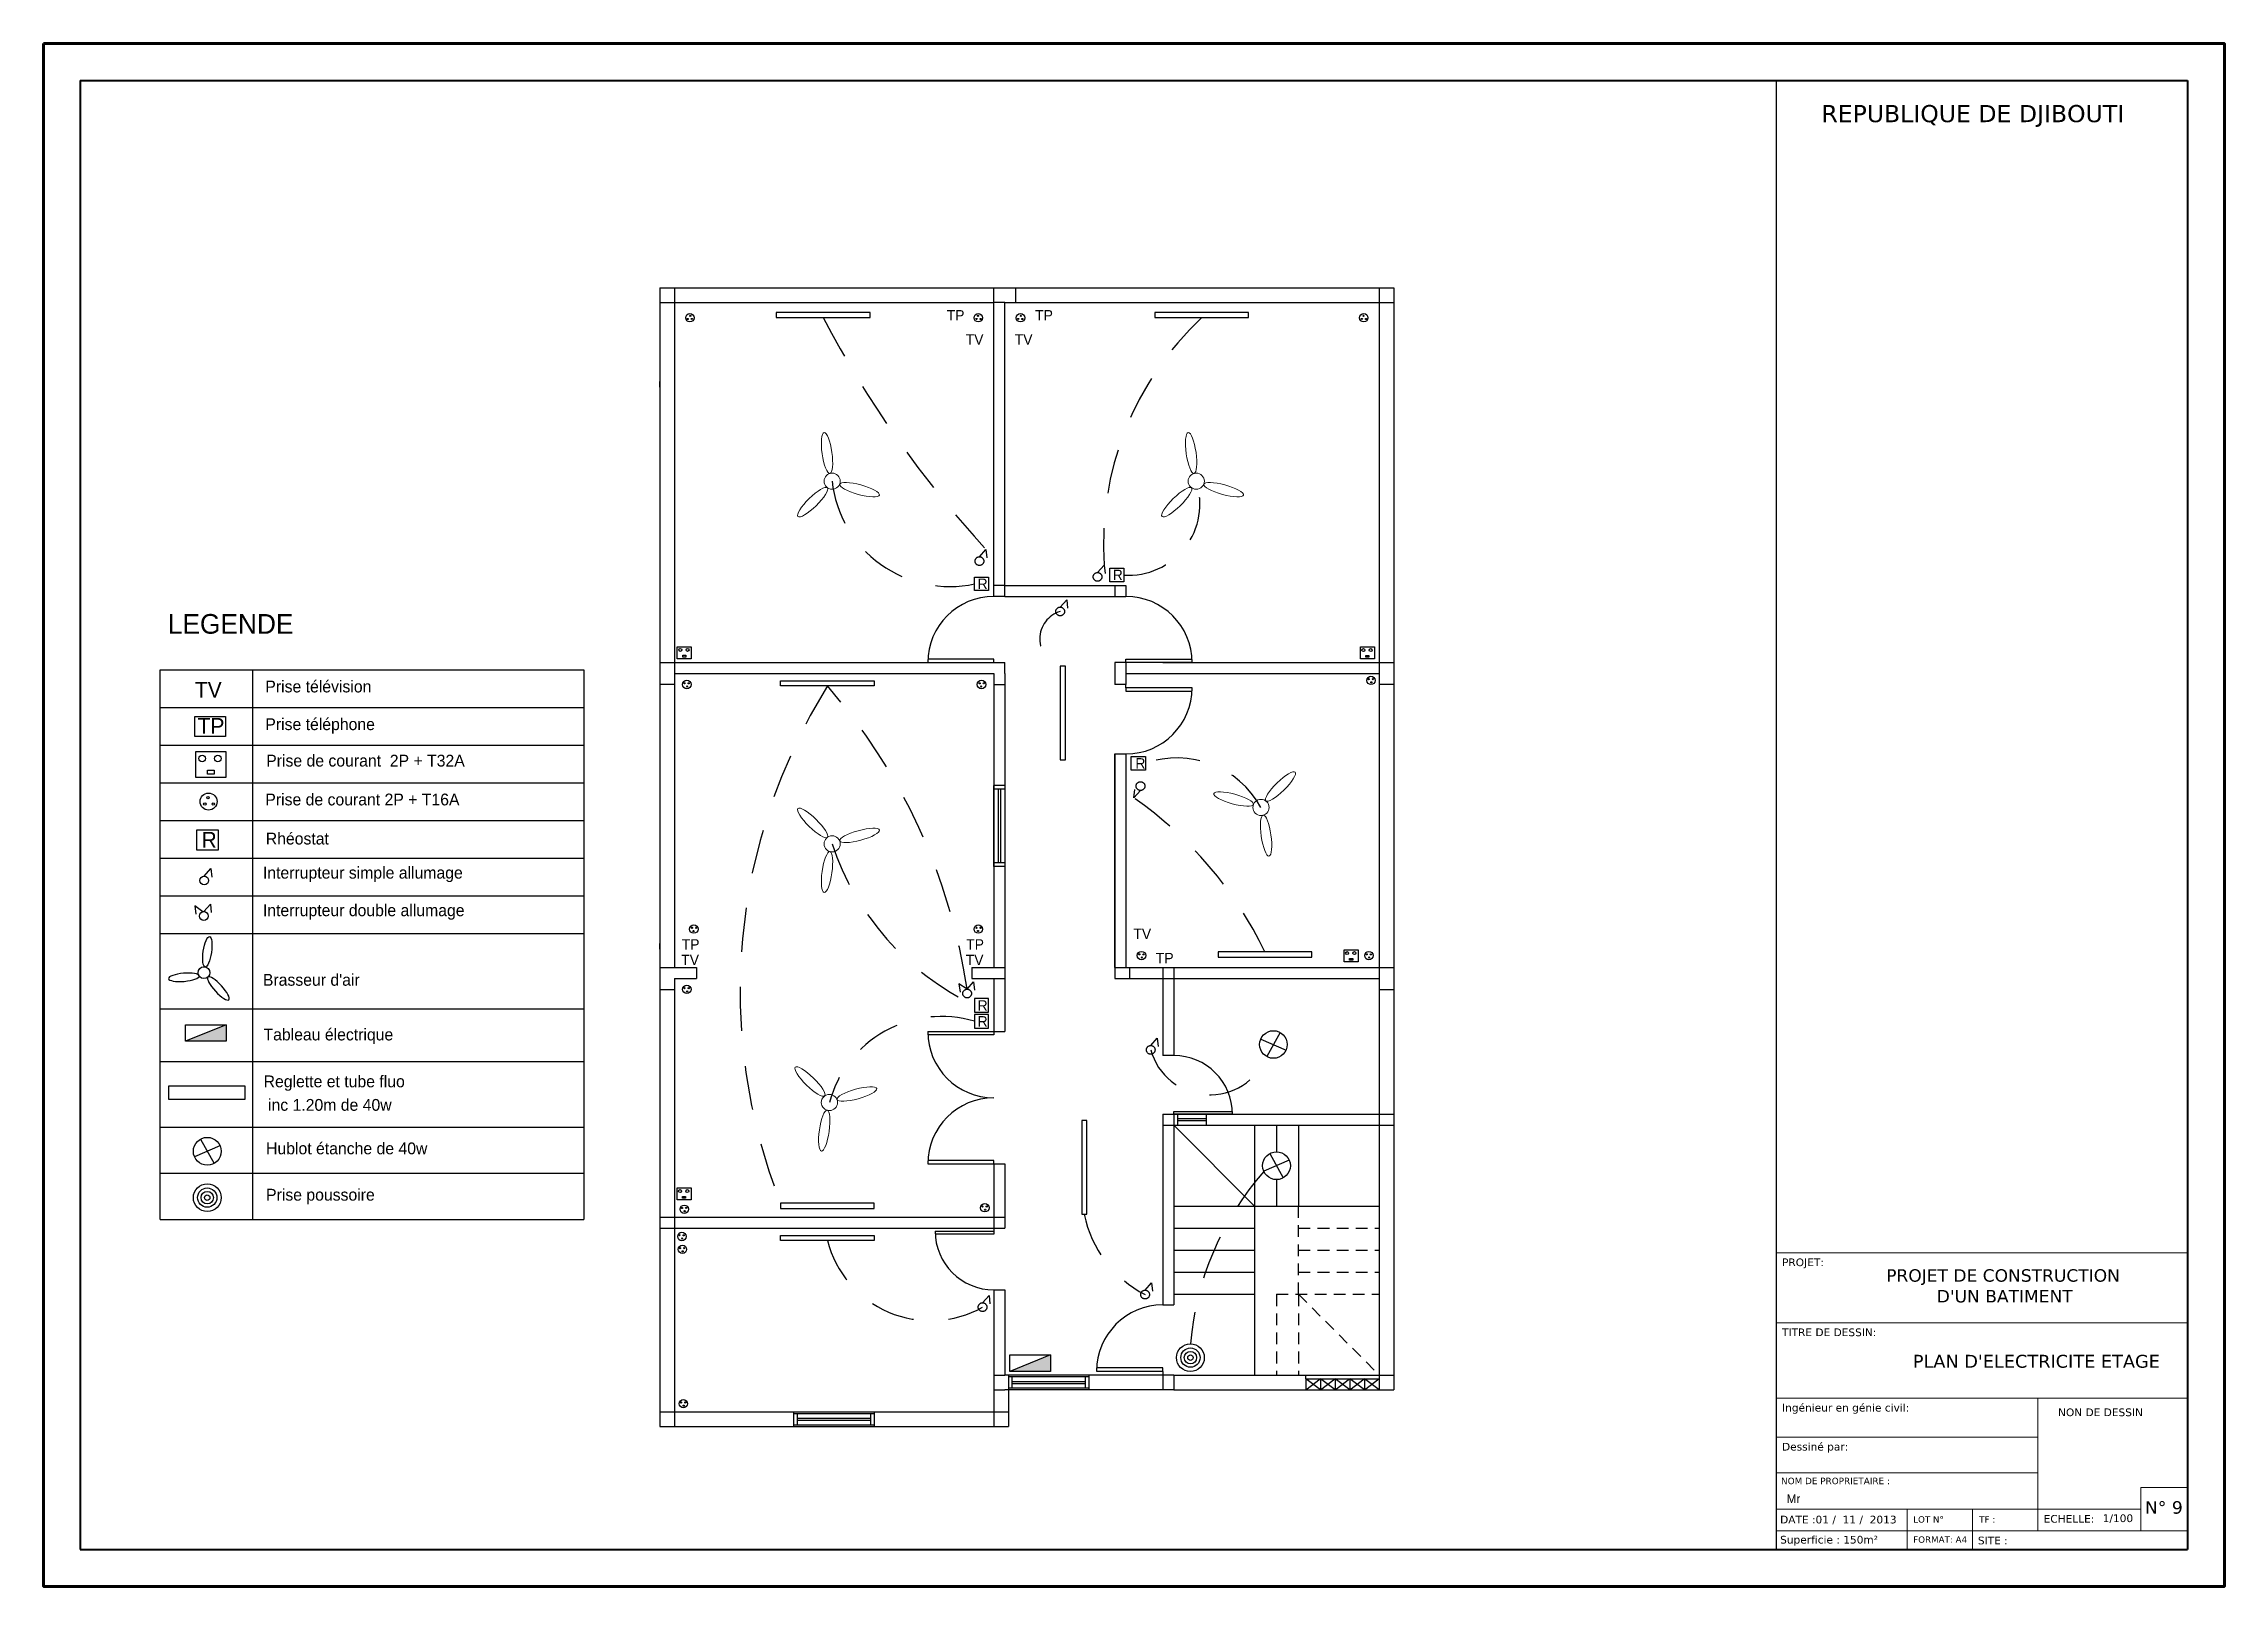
# Model space of a CAD drawing. Extents: x -110 to 3211, y -163 to 893.
# Drawn here: x 2053.83 to 2083.53, y 0.45 to 21.45 of the extents above; entities that cross this region are included whole.
import ezdxf

# ---------------------------------------------------------------- set-up
doc = ezdxf.new("R2010")
doc.units = 0
doc.header["$LTSCALE"] = 0.8
doc.header["$MEASUREMENT"] = 0
for name, pattern in [('ACAD_ISO03W100', [30, 12, -18]), ('DASHED', [0.75, 0.5, -0.25]), ('JIS_02_0.7', [1.35, 0.75, -0.6])]:
    doc.linetypes.add(name, pattern=pattern)
doc.layers.get('0').update_dxf_attribs({"color": 5, "linetype": 'CONTINUOUS'})
for name, color, linetype in [('COMBLDG', 7, 'CONTINUOUS'), ('DRAIN', 2, 'CONTINUOUS'), ('STR', 5, 'CONTINUOUS'), ('WALL', 6, 'CONTINUOUS'), ('WIN-PLN', 5, 'CONTINUOUS'), ('électricité', 1, 'CONTINUOUS')]:
    doc.layers.add(name, color=color, linetype=linetype)

msp = doc.modelspace()

# ---------------------------------------------------------------- texts
at = {"layer": 'COMBLDG', "color": 7, "lineweight": 9, "attachment_point": 1}
for s, insert, char_height, width in [('\\pi1.6214;{\\fVerdana|b0|i0|c0|p34;REPUBLIQUE DE DJIBOUTI}', (2076.421, 20.618, -0.623), 0.23381, 7.52173), ('{\\fVerdana|b0|i0|c0|p34;\\C55;PROJET:}', (2077.507, 4.917, -0.147), 0.10489, 11.75043), ("\\pi1.5704;{\\fVerdana|b0|i0|c0|p34;PROJET DE CONSTRUCTION \\P\\pi2.259;D'UN BATIMENT }", (2077.355, 4.77, 0.603), 0.16932, 6.38547), ('{\\fVerdana|b0|i0|c0|p34;\\C55;TITRE DE DESSIN:}', (2077.507, 3.964, -0.147), 0.10489, 11.75043), ("{\\fVerdana|b0|i0|c0|p34;PLAN D'ELECTRICITE ETAGE}", (2079.288, 3.605, -0.663), 0.17573, 5.65342), ('{\\fVerdana|b0|i0|c0|p34;\\C55;Ingénieur en génie civil:}', (2077.507, 2.938, -0.147), 0.10489, 11.75043), ('{\\fVerdana|b0|i0|c0|p34;NON DE DESSIN}', (2081.266, 2.875, -0.478), 0.10489, 11.75043), ('{\\fVerdana|b0|i0|c0|p34;\\C55;Dessiné par:}', (2077.507, 2.407, -0.323), 0.10489, 11.75043), ('{\\fVerdana|b0|i0|c0|p34;\\C55;NOM DE PROPRIETAIRE :}', (2077.494, 1.932, -0.094), 0.08772, 9.82617), ('{\\fArial|b0|i0|c0|p34; \\fColonna MT|b0|i0|c0|p82; \\H1.143x;Mr }', (2077.49, 1.706, -0.176), 0.10489, 11.75043), ('{\\fVerdana|b0|i0|c0|p34;N° 9}', (2082.45, 1.613, -0.12), 0.1704, 19.08879), ('{\\fVerdana|b0|i0|c0|p34;DATE :01 /  11 /  2013}', (2077.481, 1.415, -0.323), 0.10489, 11.75043), ('{\\fVerdana|b0|i0|c0|p34;LOT N° }', (2079.293, 1.408, -0.228), 0.08651, 9.69138), ('{\\fVerdana|b0|i0|c0|p34;TF : }', (2080.192, 1.408, -0.267), 0.08651, 9.69138), ('{\\fVerdana|b0|i0|c0|p34;ECHELLE:}', (2081.07, 1.425, -0.668), 0.10489, 11.75043), ('{\\fVerdana|b0|i0|c0|p34;1/100}', (2081.874, 1.433, -0.565), 0.10489, 11.75043), ('{\\fVerdana|b0|i0|c0|p34;Superficie : 150m²}', (2077.481, 1.141, -0.32), 0.10489, 11.75043), ('{\\fVerdana|b0|i0|c0|p34;FORMAT: A4}', (2079.293, 1.133, -0.264), 0.08651, 9.69138), ('{\\fVerdana|b0|i0|c0|p34;SITE : }', (2080.174, 1.13, -0.323), 0.10489, 11.75043)]:
    msp.add_mtext(s, dxfattribs=dict(at, insert=insert, char_height=char_height, width=width))
at = {"layer": 'électricité'}
for s, p in [('TP', (2066.13, 17.685)), ('TP', (2067.335, 17.685)), ('TV', (2066.389, 17.355)), ('TV', (2067.057, 17.355)), ('TV', (2068.673, 9.265)), ('TP', (2068.979, 8.935))]:
    msp.add_text(s, height=0.1418, dxfattribs=at).set_placement(p)
at = {"layer": 'électricité', "linetype": 'JIS_02_0.7'}
for p in [(2068.392, 14.15), (2066.551, 14.029), (2068.7, 11.585)]:
    msp.add_text('R', height=0.142, dxfattribs=at).set_placement(p)
at = {"layer": 'électricité', "color": 7, "linetype": 'ACAD_ISO03W100', "lineweight": 13}
for s, height, p in [('LEGENDE', 0.2677, (2055.523, 13.421)), ('Prise télévision', 0.16061, (2056.851, 12.622)), ('Prise téléphone', 0.16061, (2056.851, 12.109)), ('Prise de courant  2P + T32A', 0.16061, (2056.863, 11.613)), ('Prise de courant 2P + T16A', 0.16061, (2056.851, 11.084)), ('Rhéostat', 0.1606, (2056.857, 10.552)), ('Interrupteur simple allumage', 0.16061, (2056.818, 10.088)), ('Interrupteur double allumage', 0.16061, (2056.818, 9.576)), ("Brasseur d'air", 0.16061, (2056.818, 8.629)), ('Tableau électrique', 0.16061, (2056.826, 7.885)), ('Reglette et tube fluo ', 0.16061, (2056.828, 7.247)), (' inc 1.20m de 40w', 0.16061, (2056.828, 6.927)), ('Hublot étanche de 40w', 0.16061, (2056.861, 6.335)), ('Prise poussoire', 0.16061, (2056.861, 5.704))]:
    msp.add_text(s, height=height, dxfattribs=at).set_placement(p)
at = {"layer": 'électricité', "lineweight": 25}
for s, height, p in [('TV', 0.2141, (2055.891, 12.551)), ('TP', 0.2141, (2055.928, 12.059)), ('R', 0.214, (2055.982, 10.509))]:
    msp.add_text(s, height=height, dxfattribs=at).set_placement(p)
at = {"layer": 'électricité'}
for s, p in [('TP', (2062.522, 9.121)), ('TP', (2066.396, 9.121)), ('TV', (2062.515, 8.91)), ('TV', (2066.389, 8.91))]:
    msp.add_text(s, height=0.1418, rotation=360, dxfattribs=at).set_placement(p)
at = {"layer": 'électricité', "linetype": 'JIS_02_0.7'}
for p in [(2066.551, 8.289), (2066.551, 8.073)]:
    msp.add_text('R', height=0.142, rotation=360, dxfattribs=at).set_placement(p)

# ---------------------------------------------------------------- blocks, each defined once
blk = doc.blocks.new('1')
at = {"layer": 'électricité', "color": 0, "lineweight": 20}
blk.add_circle((2024.457, 735.512), 0.112, dxfattribs=at)
for centre, major_axis in [((2024.528, 735.902), (-0.04, -0.283)), ((2024.077, 735.395), (-0.275, -0.075)), ((2024.727, 735.222), (-0.204, 0.199))]:
    blk.add_ellipse(centre, major_axis=major_axis, ratio=0.239111, dxfattribs=at)

# ---------------------------------------------------------------- hatches: boundary and pattern name
at = {"layer": 'électricité', "lineweight": 25}
for points in [[(2056.319, 7.875), (2056.319, 8.099), (2055.764, 7.875)], [(2067.546, 3.38), (2067.546, 3.604), (2066.99, 3.38)]]:
    msp.add_hatch(color=256, dxfattribs=at).paths.add_polyline_path(points)

# ---------------------------------------------------------------- linework, layer by layer
at = {"color": 5, "lineweight": 40}
for p, q in [((2054.331, 20.953), (2054.331, 0.953)), ((2054.331, 20.953), (2083.031, 20.953)), ((2083.031, 20.953), (2083.031, 0.953)), ((2054.331, 0.953), (2083.031, 0.953))]:
    msp.add_line(p, q, dxfattribs=at)
at = {"color": 5, "lineweight": 100}
msp.add_lwpolyline([(2053.831, 21.453), (2083.531, 21.453), (2083.531, 0.453), (2053.831, 0.453)], close=True, dxfattribs=at)
at = {"layer": 'COMBLDG', "color": 7, "lineweight": 30}
msp.add_line((2077.432, 0.953), (2077.432, 20.953), dxfattribs=at)
at = {"layer": 'COMBLDG', "color": 7, "lineweight": 9}
for p, q in [((2077.432, 4.995, 0.176), (2083.031, 4.995, -0.565)), ((2077.432, 4.042, 0.176), (2083.031, 4.042, -0.565)), ((2077.432, 3.016, 0.176), (2083.031, 3.016, -0.565)), ((2080.989, 3.016, -0.295), (2080.989, 1.208, -0.532)), ((2077.432, 2.485, 0), (2080.989, 2.485, -0.47)), ((2077.432, 1.997, 0.176), (2080.989, 1.997, -0.295)), ((2082.392, 1.797, -1.065), (2083.031, 1.797, -1.13)), ((2082.392, 1.797, 0), (2082.392, 1.208, 0)), ((2077.432, 1.502), (2082.392, 1.502, -0.5)), ((2079.211, 1.502, 0.039), (2079.211, 0.953, -0.033)), ((2080.1, 0.953, 0), (2080.1, 1.502, 0)), ((2077.432, 1.208, 0), (2083.031, 1.208))]:
    msp.add_line(p, q, dxfattribs=at)
at = {"layer": 'DRAIN', "color": 7, "ltscale": 0.8}
for p, q in [((2071.022, 3.279), (2071.022, 3.329)), ((2071.022, 3.129), (2071.217, 3.279)), ((2071.222, 3.129), (2071.022, 3.279)), ((2071.022, 3.279), (2072.022, 3.279)), ((2071.222, 3.129), (2071.417, 3.279)), ((2071.422, 3.129), (2071.222, 3.279)), ((2071.422, 3.129), (2071.617, 3.279)), ((2071.622, 3.129), (2071.422, 3.279)), ((2071.622, 3.129), (2071.817, 3.279)), ((2071.822, 3.129), (2071.622, 3.279))]:
    msp.add_line(p, q, dxfattribs=at)
at = {"layer": 'STR', "color": 252}
for p, q in [((2069.222, 6.729), (2070.322, 5.629)), ((2070.322, 6.729), (2070.322, 4.429)), ((2070.622, 6.729), (2070.622, 6.368)), ((2070.922, 6.729), (2070.922, 5.629)), ((2070.622, 5.99), (2070.622, 5.629)), ((2069.222, 5.629), (2070.322, 5.629)), ((2070.322, 5.629), (2072.022, 5.629)), ((2069.222, 5.329), (2070.322, 5.329)), ((2069.222, 5.029), (2070.322, 5.029)), ((2069.222, 4.729), (2070.322, 4.729)), ((2069.222, 4.429), (2070.322, 4.429)), ((2070.322, 4.429), (2070.322, 3.329))]:
    msp.add_line(p, q, dxfattribs=at)
at = {"layer": 'STR', "color": 252, "linetype": 'DASHED', "ltscale": 0.4}
for p, q in [((2070.922, 4.429), (2070.922, 5.629)), ((2070.922, 5.329), (2072.022, 5.329)), ((2070.922, 5.029), (2072.022, 5.029)), ((2070.922, 4.729), (2072.022, 4.729)), ((2070.622, 4.429), (2072.022, 4.429)), ((2070.622, 4.429), (2070.622, 3.329)), ((2070.922, 4.429), (2070.922, 3.329)), ((2070.922, 4.429), (2072.022, 3.329))]:
    msp.add_line(p, q, dxfattribs=at)
at = {"layer": 'WALL', "color": 7}
for p, q in [((2062.222, 18.129), (2062.222, 2.629)), ((2062.222, 18.129), (2072.222, 18.129)), ((2062.222, 18.129), (2062.222, 4.304)), ((2062.422, 18.129), (2062.422, 8.879)), ((2066.773, 17.929), (2066.773, 18.129)), ((2067.073, 17.929), (2067.073, 18.129)), ((2072.022, 18.129), (2072.022, 7.779)), ((2072.222, 18.129), (2072.222, 7.779)), ((2062.222, 17.929), (2066.773, 17.929)), ((2066.773, 14.229), (2066.773, 17.929)), ((2066.923, 17.929), (2066.773, 17.929)), ((2066.923, 16.929), (2066.923, 17.929)), ((2066.923, 17.929), (2072.222, 17.929)), ((2062.222, 16.929), (2062.222, 16.854)), ((2062.222, 16.929), (2062.222, 16.854)), ((2062.222, 16.779), (2062.222, 16.854)), ((2062.222, 16.779), (2062.222, 16.854)), ((2066.923, 14.229), (2066.923, 16.928)), ((2066.773, 13.929), (2066.773, 14.229)), ((2066.923, 14.079), (2066.773, 14.079)), ((2066.923, 13.929), (2066.923, 14.229)), ((2066.923, 14.079), (2068.572, 14.079)), ((2068.422, 14.079), (2068.422, 13.929)), ((2068.572, 14.079), (2068.572, 13.929)), ((2066.923, 13.929), (2066.773, 13.929)), ((2066.923, 13.929), (2068.572, 13.929)), ((2066.773, 13.074), (2065.875, 13.074)), ((2066.773, 13.029), (2066.773, 13.074)), ((2068.572, 13.029), (2068.572, 13.074)), ((2068.572, 13.074), (2069.471, 13.074)), ((2062.222, 13.029), (2066.773, 13.029)), ((2062.422, 12.879), (2066.773, 12.879)), ((2065.873, 13.029), (2066.773, 13.029)), ((2066.773, 13.029), (2066.923, 13.029)), ((2066.773, 12.879), (2066.773, 12.729)), ((2066.773, 12.879), (2066.773, 12.729)), ((2066.923, 12.879), (2066.923, 13.029)), ((2066.923, 12.879), (2066.923, 12.729)), ((2069.072, 13.029), (2068.422, 13.029)), ((2068.422, 13.029), (2068.422, 12.729)), ((2069.472, 13.029), (2068.572, 13.029)), ((2068.572, 13.029), (2068.572, 12.729)), ((2068.572, 12.879), (2072.022, 12.879)), ((2069.072, 13.029), (2072.222, 13.029)), ((2062.422, 12.729), (2062.222, 12.729)), ((2066.773, 12.729), (2066.923, 12.729)), ((2066.773, 12.729), (2066.773, 8.879)), ((2066.923, 12.729), (2066.923, 8.729)), ((2068.572, 12.729), (2068.422, 12.729)), ((2068.572, 12.684), (2068.572, 12.729)), ((2068.572, 12.684), (2068.572, 12.639)), ((2069.472, 12.684), (2068.572, 12.684)), ((2068.572, 12.639), (2069.471, 12.639)), ((2072.222, 12.729), (2072.022, 12.729)), ((2068.422, 11.784), (2068.422, 8.879)), ((2068.422, 8.879), (2068.422, 11.784)), ((2068.422, 11.784), (2068.572, 11.784)), ((2068.572, 11.784), (2068.572, 8.879)), ((2068.572, 11.784), (2068.572, 8.879)), ((2066.773, 10.254), (2066.773, 11.354)), ((2066.833, 11.304), (2066.833, 10.304)), ((2066.863, 11.304), (2066.863, 10.304)), ((2066.923, 11.354), (2066.923, 10.254)), ((2066.923, 10.304), (2066.773, 10.304)), ((2066.923, 10.254), (2066.773, 10.254)), ((2062.222, 8.879), (2062.722, 8.879)), ((2062.422, 8.729), (2062.422, 2.629)), ((2062.422, 8.729), (2062.722, 8.729)), ((2062.722, 8.879), (2062.722, 8.729)), ((2066.473, 8.879), (2066.923, 8.879)), ((2066.473, 8.879), (2066.473, 8.729)), ((2066.473, 8.729), (2066.923, 8.729)), ((2066.773, 8.729), (2066.773, 8.004)), ((2066.923, 8.729), (2066.923, 8.004)), ((2068.422, 8.879), (2068.422, 8.729)), ((2068.422, 8.879), (2072.222, 8.879)), ((2068.422, 8.729), (2072.022, 8.729)), ((2068.622, 8.879), (2068.622, 8.729)), ((2069.072, 8.879), (2069.072, 7.679)), ((2069.222, 8.879), (2069.222, 7.679)), ((2062.222, 8.579), (2062.422, 8.579)), ((2072.022, 8.579), (2072.222, 8.579)), ((2065.873, 8.004), (2066.773, 8.004)), ((2066.773, 7.959), (2065.875, 7.959)), ((2066.773, 8.004), (2066.773, 7.959)), ((2066.773, 8.004), (2066.923, 8.004)), ((2072.022, 7.779), (2072.022, 3.279)), ((2072.222, 7.779), (2072.222, 3.129)), ((2069.222, 7.679), (2069.072, 7.679)), ((2069.072, 6.879), (2072.222, 6.879)), ((2069.072, 6.879), (2069.072, 4.284)), ((2069.222, 6.879), (2069.222, 6.919)), ((2069.222, 6.919), (2070.021, 6.919)), ((2069.222, 6.879), (2069.222, 4.284)), ((2070.022, 6.879), (2069.222, 6.879)), ((2069.272, 6.879), (2069.272, 6.729)), ((2069.664, 6.879), (2069.664, 6.729)), ((2069.072, 6.729), (2072.222, 6.729)), ((2069.664, 6.819), (2069.272, 6.819)), ((2069.664, 6.789), (2069.272, 6.789)), ((2066.773, 6.249), (2065.875, 6.249)), ((2066.773, 6.204), (2066.773, 6.249)), ((2065.873, 6.204), (2066.773, 6.204)), ((2066.773, 6.204), (2066.773, 5.479)), ((2066.773, 6.204), (2066.923, 6.204)), ((2066.923, 6.204), (2066.923, 5.479)), ((2062.222, 5.479), (2066.923, 5.479)), ((2066.773, 5.479), (2066.773, 5.249)), ((2066.923, 5.479), (2066.923, 5.329)), ((2062.222, 5.329), (2066.923, 5.329)), ((2065.973, 5.289), (2066.773, 5.289)), ((2066.773, 5.249), (2065.974, 5.249)), ((2066.773, 5.289), (2066.773, 5.249)), ((2066.773, 4.489), (2066.773, 2.629)), ((2066.773, 4.489), (2066.923, 4.489)), ((2066.923, 4.489), (2066.923, 3.329)), ((2069.072, 4.284), (2069.222, 4.284)), ((2066.773, 3.329), (2066.923, 3.329)), ((2069.072, 3.329), (2066.923, 3.329)), ((2066.973, 3.329), (2066.973, 2.629)), ((2068.073, 3.304), (2066.973, 3.304)), ((2067.023, 3.154), (2067.023, 3.304)), ((2068.023, 3.154), (2068.023, 3.304)), ((2068.073, 3.129), (2068.073, 3.329)), ((2068.172, 3.384), (2069.072, 3.384)), ((2069.072, 3.429), (2068.173, 3.429)), ((2069.072, 3.384), (2069.072, 3.429)), ((2069.072, 3.379), (2069.072, 3.329)), ((2069.072, 3.329), (2069.072, 3.129)), ((2069.222, 3.329), (2069.072, 3.329)), ((2069.222, 3.329), (2072.222, 3.329)), ((2069.222, 3.329), (2069.222, 3.129)), ((2071.022, 3.279), (2071.022, 3.129)), ((2071.222, 3.279), (2071.222, 3.129)), ((2071.422, 3.279), (2071.422, 3.129)), ((2071.622, 3.279), (2071.622, 3.129)), ((2071.822, 3.279), (2071.822, 3.129)), ((2071.822, 3.129), (2072.017, 3.279)), ((2072.022, 3.129), (2071.822, 3.279)), ((2072.022, 3.279), (2072.022, 3.129)), ((2066.773, 3.129), (2066.923, 3.129)), ((2066.773, 3.129), (2066.923, 3.129)), ((2069.072, 3.129), (2066.923, 3.129)), ((2066.973, 3.154), (2068.073, 3.154)), ((2067.023, 3.244), (2068.023, 3.244)), ((2067.023, 3.214), (2068.023, 3.214)), ((2069.222, 3.129), (2069.072, 3.129)), ((2069.222, 3.129), (2072.072, 3.129)), ((2072.072, 3.129), (2072.222, 3.129)), ((2072.072, 3.129), (2072.222, 3.129)), ((2072.072, 3.129), (2072.222, 3.129)), ((2062.222, 2.829), (2066.973, 2.829)), ((2064.048, 2.629), (2064.048, 2.829)), ((2065.148, 2.804), (2064.048, 2.804)), ((2064.098, 2.654), (2064.098, 2.804)), ((2064.098, 2.744), (2065.098, 2.744)), ((2064.098, 2.714), (2065.098, 2.714)), ((2065.098, 2.654), (2065.098, 2.804)), ((2065.148, 2.629), (2065.148, 2.829)), ((2062.222, 2.629), (2066.973, 2.629)), ((2064.048, 2.654), (2065.148, 2.654))]:
    msp.add_line(p, q, dxfattribs=at)
at = {"layer": 'WALL'}
for p, q in [((2066.923, 11.354), (2066.773, 11.354)), ((2062.222, 9.129), (2062.222, 9.204)), ((2062.222, 9.129), (2062.222, 9.204)), ((2062.222, 8.879), (2062.422, 8.879))]:
    msp.add_line(p, q, dxfattribs=at)
at = {"layer": 'WALL', "color": 7}
for centre, radius, start, end in [((2066.773, 13.029), 0.9, 90, 180), ((2068.572, 13.029), 0.9, 0, 90), ((2068.572, 12.684), 0.9, 270, 0), ((2066.773, 8.004), 0.9, 180, 270), ((2069.222, 6.879), 0.8, 0, 90), ((2066.773, 6.204), 0.9, 90, 180), ((2066.773, 5.289), 0.8, 180, 270), ((2069.072, 3.384), 0.9, 90, 180)]:
    msp.add_arc(centre, radius, start, end, dxfattribs=at)
at = {"layer": 'WIN-PLN', "ltscale": 0.8}
msp.add_line((2066.923, 11.304), (2066.773, 11.304), dxfattribs=at)
at = {"layer": 'électricité', "linetype": 'JIS_02_0.7'}
for p, q in [((2066.576, 14.468), (2066.664, 14.569)), ((2066.664, 14.569), (2066.677, 14.455)), ((2068.185, 14.255), (2068.274, 14.355)), ((2068.274, 14.355), (2068.287, 14.241)), ((2067.676, 13.784), (2067.765, 13.884)), ((2067.765, 13.884), (2067.778, 13.77)), ((2068.681, 11.187), (2068.694, 11.3)), ((2068.77, 11.287), (2068.681, 11.187)), ((2066.294, 8.653), (2066.316, 8.54)), ((2066.409, 8.583), (2066.294, 8.653)), ((2066.409, 8.583), (2066.497, 8.683)), ((2066.497, 8.683), (2066.51, 8.57)), ((2068.909, 7.816), (2068.997, 7.917)), ((2068.997, 7.917), (2069.01, 7.803)), ((2068.832, 4.484), (2068.92, 4.585)), ((2068.92, 4.585), (2068.933, 4.471)), ((2066.619, 4.313), (2066.708, 4.414)), ((2066.708, 4.414), (2066.72, 4.3))]:
    msp.add_line(p, q, dxfattribs=at)
at = {"layer": 'électricité', "color": 5, "linetype": 'Continuous'}
for p, q in [((2055.421, 5.445), (2055.421, 12.929)), ((2055.421, 12.929), (2061.188, 12.929)), ((2056.678, 12.929), (2056.678, 5.445)), ((2061.188, 12.929), (2061.188, 5.445)), ((2055.421, 12.416), (2061.188, 12.416)), ((2055.421, 11.904), (2061.188, 11.904)), ((2055.421, 11.391), (2061.188, 11.391)), ((2055.421, 10.878), (2061.188, 10.878)), ((2055.421, 10.365), (2061.188, 10.365)), ((2055.421, 9.853), (2061.188, 9.853)), ((2055.421, 9.34), (2061.188, 9.34)), ((2055.421, 8.314), (2061.188, 8.314)), ((2055.421, 7.599), (2061.188, 7.599)), ((2055.421, 6.706), (2061.188, 6.706)), ((2055.421, 6.076), (2061.188, 6.076)), ((2055.421, 5.445), (2061.188, 5.445))]:
    msp.add_line(p, q, dxfattribs=at)
at = {"layer": 'électricité', "lineweight": 25}
for p, q in [((2056.019, 10.122), (2056.108, 10.224)), ((2056.108, 10.224), (2056.121, 10.109)), ((2055.893, 9.718), (2055.904, 9.603)), ((2056.001, 9.637), (2055.893, 9.718)), ((2056.013, 9.638), (2056.102, 9.739)), ((2056.102, 9.739), (2056.115, 9.625)), ((2056.319, 8.099), (2055.764, 7.875)), ((2055.969, 6.541), (2056.152, 6.211)), ((2056.233, 6.452), (2055.887, 6.3)), ((2070.795, 6.255), (2070.449, 6.103)), ((2070.531, 6.344), (2070.714, 6.013)), ((2067.546, 3.604), (2066.99, 3.38))]:
    msp.add_line(p, q, dxfattribs=at)
at = {"layer": 'électricité'}
for p, q in [((2070.408, 7.904), (2070.752, 7.753)), ((2070.671, 7.993), (2070.489, 7.665))]:
    msp.add_line(p, q, dxfattribs=at)
for points in [[(2063.81, 17.724), (2065.086, 17.724), (2065.086, 17.795), (2063.81, 17.795), (2063.81, 17.724)], [(2068.966, 17.724), (2070.242, 17.724), (2070.242, 17.795), (2068.966, 17.795), (2068.966, 17.724)], [(2063.868, 12.781), (2065.144, 12.781), (2065.144, 12.71), (2063.868, 12.71), (2063.868, 12.781)], [(2067.678, 12.979), (2067.678, 11.703), (2067.749, 11.703), (2067.749, 12.979), (2067.678, 12.979)], [(2071.103, 9.091), (2069.826, 9.091), (2069.826, 9.02), (2071.103, 9.02), (2071.103, 9.091)], [(2067.969, 6.794), (2067.969, 5.518), (2068.04, 5.518), (2068.04, 6.794), (2067.969, 6.794)], [(2063.868, 5.599), (2065.144, 5.599), (2065.144, 5.67), (2063.868, 5.67), (2063.868, 5.599)], [(2063.868, 5.231), (2065.144, 5.231), (2065.144, 5.16), (2063.868, 5.16), (2063.868, 5.231)]]:
    msp.add_lwpolyline(points, dxfattribs=at)
at = {"layer": 'électricité', "linetype": 'JIS_02_0.7'}
for points in [[(2068.351, 14.312), (2068.542, 14.312), (2068.542, 14.127), (2068.351, 14.127)], [(2066.51, 14.191), (2066.701, 14.191), (2066.701, 14.007), (2066.51, 14.007)], [(2068.836, 11.565), (2068.644, 11.565), (2068.644, 11.749), (2068.836, 11.749)], [(2066.51, 8.269), (2066.701, 8.269), (2066.701, 8.454), (2066.51, 8.454)], [(2066.51, 8.053), (2066.701, 8.053), (2066.701, 8.238), (2066.51, 8.238)]]:
    msp.add_lwpolyline(points, close=True, dxfattribs=at)
at = {"layer": 'électricité', "lineweight": 25}
for points in [[(2062.462, 13.244), (2062.652, 13.244), (2062.652, 13.081), (2062.462, 13.081)], [(2062.536, 13.127), (2062.578, 13.127), (2062.578, 13.103), (2062.536, 13.103)], [(2071.766, 13.242), (2071.955, 13.242), (2071.955, 13.078), (2071.766, 13.078)], [(2071.839, 13.124), (2071.881, 13.124), (2071.881, 13.1), (2071.839, 13.1)], [(2055.89, 12.296), (2056.31, 12.296), (2056.31, 12.02), (2055.89, 12.02)], [(2055.905, 11.816), (2056.312, 11.816), (2056.312, 11.464), (2055.905, 11.464)], [(2056.062, 11.562), (2056.154, 11.562), (2056.154, 11.511), (2056.062, 11.511)], [(2055.92, 10.753), (2056.208, 10.753), (2056.208, 10.475), (2055.92, 10.475)], [(2071.544, 9.116), (2071.734, 9.116), (2071.734, 8.953), (2071.544, 8.953)], [(2071.618, 8.999), (2071.66, 8.999), (2071.66, 8.975), (2071.618, 8.975)], [(2055.764, 8.099), (2056.319, 8.099), (2056.319, 7.875), (2055.764, 7.875)], [(2062.459, 5.877), (2062.649, 5.877), (2062.649, 5.714), (2062.459, 5.714)], [(2062.533, 5.76), (2062.575, 5.76), (2062.575, 5.736), (2062.533, 5.736)], [(2066.99, 3.604), (2067.546, 3.604), (2067.546, 3.38), (2066.99, 3.38)]]:
    msp.add_lwpolyline(points, close=True, dxfattribs=at)
msp.add_lwpolyline([(2055.538, 7.268), (2056.57, 7.268), (2056.57, 7.081), (2055.538, 7.081), (2055.538, 7.268)], dxfattribs=at)
at = {"layer": 'électricité'}
for centre, radius in [((2062.634, 17.722), 0.0573), ((2062.603, 17.705), 0.00805), ((2062.638, 17.749), 0.00805), ((2062.66, 17.705), 0.00805), ((2066.561, 17.722), 0.0573), ((2066.536, 17.705), 0.00805), ((2066.557, 17.749), 0.00805), ((2066.593, 17.705), 0.00805), ((2067.136, 17.722), 0.0573), ((2067.104, 17.705), 0.00805), ((2067.14, 17.749), 0.00805), ((2067.161, 17.705), 0.00805), ((2071.81, 17.722), 0.0573), ((2071.784, 17.705), 0.00805), ((2071.806, 17.749), 0.00805), ((2071.842, 17.705), 0.00805), ((2062.591, 12.73), 0.0573), ((2066.605, 12.73), 0.0573), ((2071.909, 12.786), 0.0573), ((2071.877, 12.803), 0.00805), ((2071.934, 12.802), 0.00805), ((2062.559, 12.746), 0.00805), ((2062.595, 12.702), 0.00805), ((2062.617, 12.746), 0.00805), ((2066.579, 12.746), 0.00805), ((2066.601, 12.702), 0.00805), ((2066.636, 12.746), 0.00805), ((2071.913, 12.759), 0.00805), ((2062.687, 9.401), 0.0573), ((2062.662, 9.417), 0.00805), ((2062.683, 9.374), 0.00805), ((2062.719, 9.418), 0.00805), ((2066.561, 9.401), 0.0573), ((2066.536, 9.417), 0.00805), ((2066.557, 9.374), 0.00805), ((2066.593, 9.418), 0.00805), ((2068.784, 9.04), 0.0573), ((2068.753, 9.057), 0.00805), ((2068.788, 9.013), 0.00805), ((2068.81, 9.056), 0.00805), ((2071.881, 9.04), 0.0573), ((2071.849, 9.057), 0.00805), ((2071.885, 9.013), 0.00805), ((2071.906, 9.056), 0.00805), ((2062.591, 8.58), 0.0573), ((2062.559, 8.596), 0.00805), ((2062.595, 8.552), 0.00805), ((2062.617, 8.596), 0.00805), ((2070.58, 7.829), 0.188), ((2062.557, 5.587), 0.0573), ((2066.65, 5.607), 0.0573), ((2062.525, 5.604), 0.00805), ((2062.561, 5.56), 0.00805), ((2062.582, 5.604), 0.00805), ((2066.618, 5.624), 0.00805), ((2066.654, 5.58), 0.00805), ((2066.675, 5.623), 0.00805), ((2062.524, 5.216), 0.0573), ((2062.531, 5.041), 0.0573), ((2062.492, 5.233), 0.00805), ((2062.499, 5.058), 0.00805), ((2062.528, 5.188), 0.00805), ((2062.549, 5.232), 0.00805), ((2062.556, 5.057), 0.00805), ((2062.535, 5.013), 0.00805), ((2062.544, 2.94), 0.0573), ((2062.512, 2.957), 0.00805), ((2062.548, 2.913), 0.00805), ((2062.57, 2.956), 0.00805)]:
    msp.add_circle(centre, radius, dxfattribs=at)
at = {"layer": 'électricité', "linetype": 'JIS_02_0.7'}
for centre in [(2066.576, 14.409), (2068.185, 14.195), (2067.676, 13.724), (2068.77, 11.347), (2066.409, 8.523), (2068.909, 7.756), (2068.832, 4.425), (2066.619, 4.254)]:
    msp.add_circle(centre, 0.0596, dxfattribs=at)
at = {"layer": 'électricité', "lineweight": 25}
for centre, radius in [((2062.502, 13.201), 0.0207), ((2062.601, 13.201), 0.0207), ((2071.805, 13.198), 0.0207), ((2071.905, 13.198), 0.0207), ((2055.99, 11.722), 0.0445), ((2056.204, 11.722), 0.0445), ((2056.078, 11.136), 0.116), ((2056.027, 11.103), 0.0163), ((2056.07, 11.191), 0.0163), ((2056.142, 11.102), 0.0163), ((2056.019, 10.062), 0.0601), ((2056.013, 9.578), 0.0601), ((2071.584, 9.073), 0.0207), ((2071.683, 9.073), 0.0207), ((2056.015, 8.807), 0.081), ((2056.06, 6.376), 0.189), ((2070.622, 6.179), 0.189), ((2056.06, 5.745), 0.189), ((2056.06, 5.745), 0.131), ((2056.06, 5.745), 0.0848), ((2056.06, 5.745), 0.0372), ((2062.499, 5.834), 0.0207), ((2062.598, 5.834), 0.0207), ((2069.45, 3.567), 0.189), ((2069.45, 3.567), 0.131), ((2069.45, 3.567), 0.0848), ((2069.45, 3.567), 0.0372)]:
    msp.add_circle(centre, radius, dxfattribs=at)
at = {"layer": 'électricité', "linetype": 'JIS_02_0.7'}
for centre, radius, start, end in [((2077.911, 24.825), 15.221, 207.8098, 222.3613), ((2072.476, 14.643), 4.211, 132.9841, 183.9171), ((2066.172, 15.675), 1.612, 186.3303, 282.1002), ((2068.609, 15.188), 0.971, 266.0648, 18.5274), ((2067.786, 13.352), 0.388, 106.4567, 253.7948), ((2071.149, 8.559), 7.833, 148.0007, 201.6408), ((2058.372, 7.38), 8.126, 8.5122, 40.988), ((2069.267, 10.423), 1.307, 28.9378, 109.2719), ((2065.533, 6.701), 5.48, 25.8555, 54.933), ((2068.121, 11.738), 3.741, 198.3434, 244.4929), ((2066.059, 6.632), 1.579, 73.4137, 165.0196), ((2069.714, 7.98), 0.836, 195.5228, 337.8182), ((2073.536, 3.402), 4.101, 138.815, 175.0471), ((2069.555, 5.832), 1.582, 191.443, 242.7874), ((2065.911, 5.52), 1.451, 194.3756, 299.2003)]:
    msp.add_arc(centre, radius, start, end, dxfattribs=at)
at = {"layer": 'électricité', "lineweight": 25}
msp.add_ellipse((2056.061, 9.091), major_axis=(-0.03, -0.208), ratio=0.262624, dxfattribs=at)
at = {"layer": 'électricité', "lineweight": 25, "extrusion": (0, 0, -1)}
for centre, major_axis in [((2055.742, 8.744), (0.209, 0.018)), ((2056.212, 8.592), (0.142, -0.154))]:
    msp.add_ellipse(centre, major_axis=major_axis, ratio=0.262624, dxfattribs=at)

# ---------------------------------------------------------------- block references
at = {"layer": 'électricité', "xscale": -0.983266009732688, "yscale": 0.9832660097331427, "zscale": 0.9832660097330403}
for p in [(4055.15, -707.707), (4060.109, -707.707)]:
    msp.add_blockref('1', p, dxfattribs=at)
at = {"layer": 'électricité'}
for p, xscale, yscale, zscale, rotation in [((79.831, 734.26), -0.983266009732688, 0.9832660097331427, 0.9832660097330403, 180), ((4055.15, 733.764), 0.983266009732688, 0.983266009732688, 0.983266009732688, 179.9999999999996), ((4055.113, 730.244), 0.983266009732688, 0.983266009732688, 0.983266009732688, 179.9999999999996)]:
    msp.add_blockref('1', p, dxfattribs=dict(at, xscale=xscale, yscale=yscale, zscale=zscale, rotation=rotation))

msp.set_redraw_order([(e.dxf.handle, doc.entitydb.next_handle()) for e in msp.query("TEXT MTEXT ATTDEF DIMENSION ARC_DIMENSION")])  # texts and dimensions are drawn at this point

doc.saveas('drawing.dxf')
